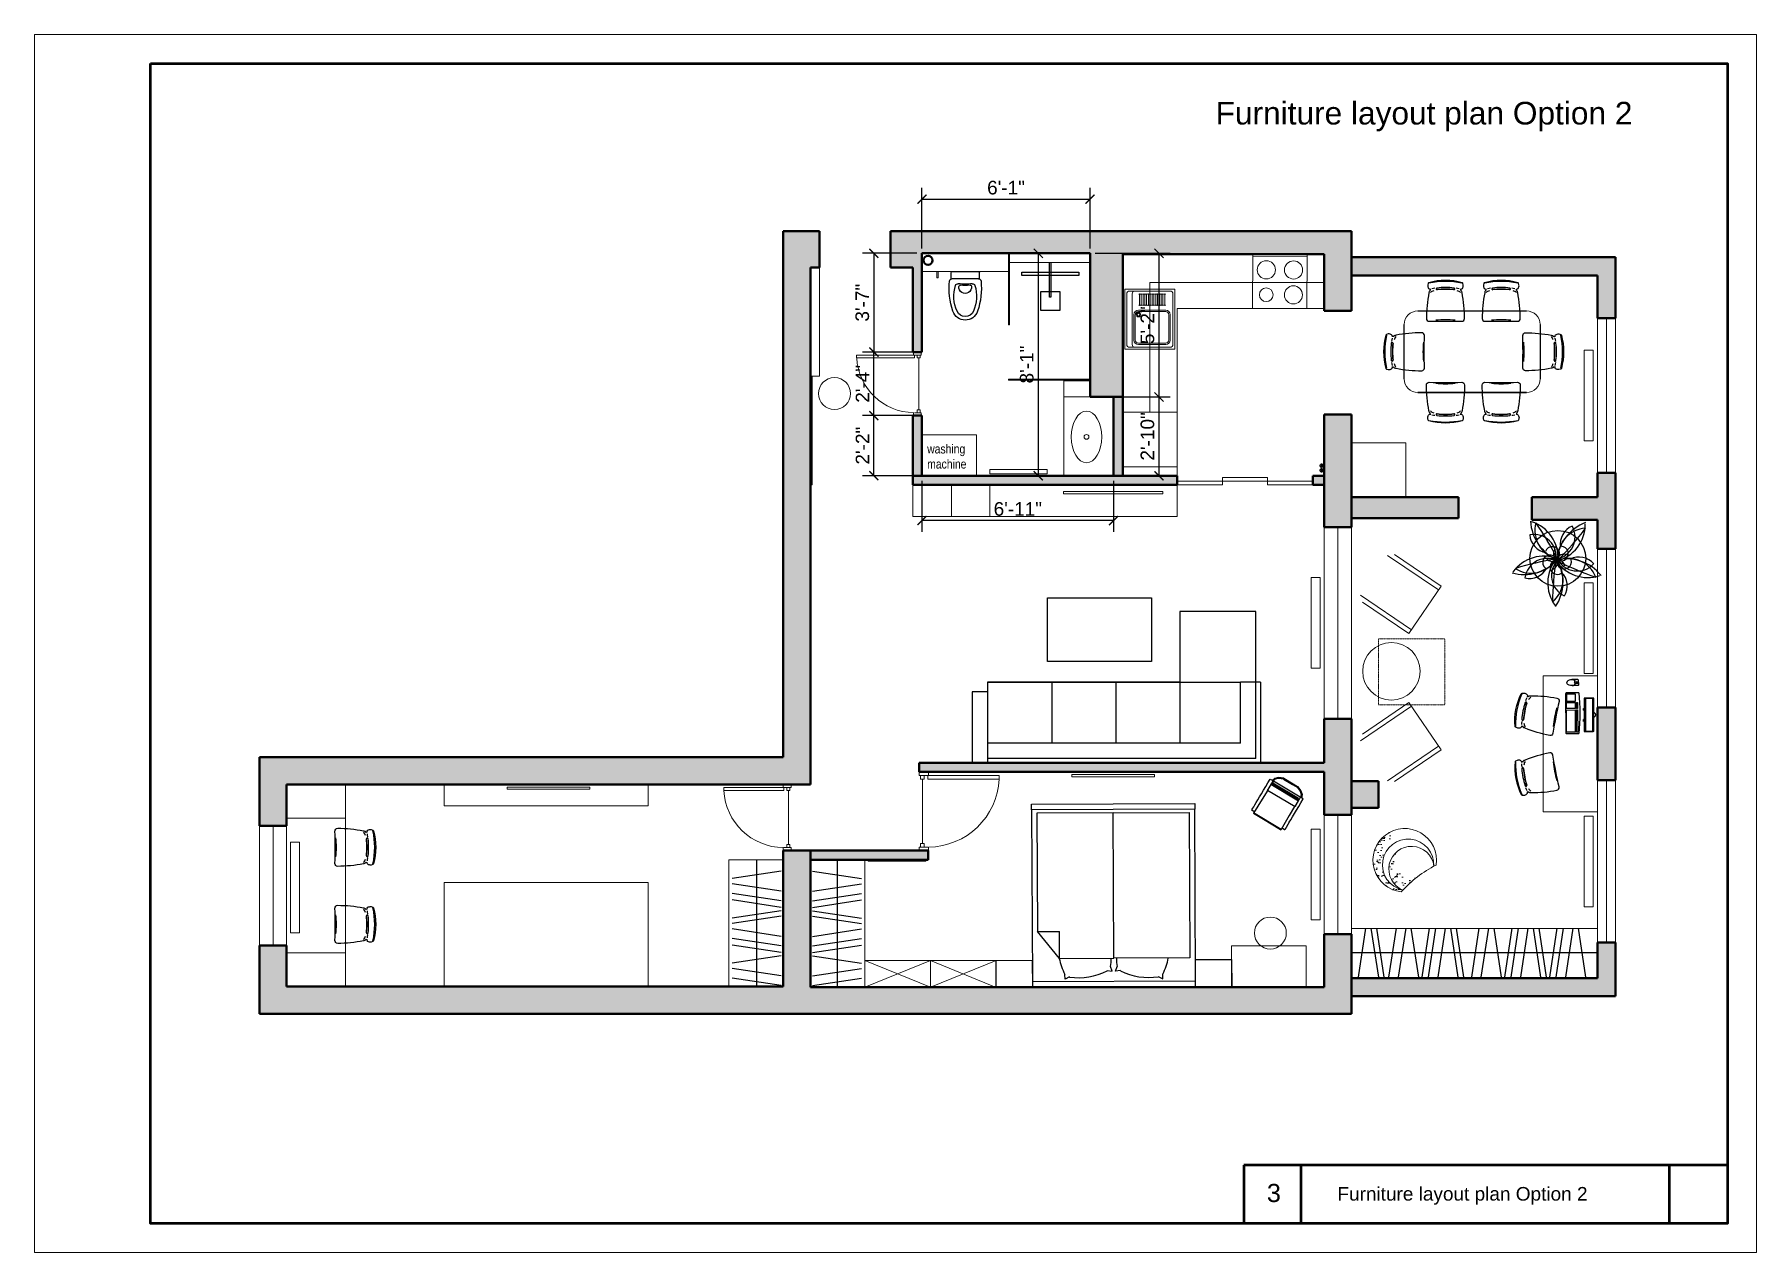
# Model space of a CAD drawing. Header units: millimetres. Extents: x -113694 to 67403, y -186630 to 63734.
# Drawn here: x -69216 to -50210, y -186523 to -173084 of the extents above; entities that cross this region are included whole.
import ezdxf

# ---------------------------------------------------------------- set-up
doc = ezdxf.new("R2010")
doc.units = ezdxf.units.MM
doc.header["$PDMODE"] = 3
doc.linetypes.add('ACAD_ISO03W100', pattern=[30, 12, -18])
doc.linetypes.add('DASHED2', pattern=[0.375, 0.25, -0.125])
for name, color, linetype, lineweight in [('0.5', 7, 'Continuous', 50), ('01 прерыпистая', 150, 'ACAD_ISO03W100', 20), ('07 размеры 0.2', 163, 'Continuous', 20), ('DVERI', 11, 'Continuous', 13), ('LEST', 32, 'Continuous', 15), ('MEBLEA', 5, 'Continuous', 18), ('Nadpisi', 240, 'Continuous', 9), ('STEN', 7, 'Continuous', 40), ('текст', 7, 'Continuous', 18)]:
    doc.layers.add(name, color=color, linetype=linetype, lineweight=lineweight)
for name, color, linetype in [('B-FURNITURE', 22, 'Continuous'), ('mebel', 5, 'Continuous'), ('RAZMER', 7, 'Continuous')]:
    doc.layers.add(name, color=color, linetype=linetype)
doc.layers.add('mobilier st', color=7, linetype='Continuous', lineweight=25, true_color=0xb5f6ac)
doc.styles.get("Standard").update_dxf_attribs({"font": 'arial.ttf'})
doc.dimstyles.new('Copy(2) of ISO-25', dxfattribs={"dimtxt": 150, "dimasz": 100, "dimexe": 125, "dimexo": 55, "dimgap": 50, "dimtad": 1, "dimdec": 0, "dimlfac": 0.03937, "dimlunit": 4, "dimtxsty": 'Standard', "dimblk": 'ARCHTICK', "dimcen": 200, "dimadec": 0, "dimazin": 0, "dimtfac": 1, "dimtdec": 0, "dimtmove": 1, "dimatfit": 3, "dimfxl": 1, "dimarcsym": 0})
picture_1 = doc.add_image_def('image1.jpg', size_in_pixel=(3000, 3000))

msp = doc.modelspace()

# ---------------------------------------------------------------- texts
for height, p in [(250, (-56180.3, -174077.8)), (150, (-54835.7, -185949.9))]:
    msp.add_text('Furniture layout plan Option 2', height=height).set_placement(p)
at = {"layer": 'mebel', "linetype": 'Continuous', "lineweight": 13, "insert": (-59363.2, -177606.9), "char_height": 100, "attachment_point": 1}
msp.add_mtext_dynamic_manual_height_columns('{\\fArial Narrow|b0|i0|c0|p34;washing\\Pmachine}', width=2930.267, gutter_width=12.5, heights=[0], dxfattribs=at)
at = {"layer": 'текст', "insert": (-55614.5, -185765.7), "char_height": 200, "attachment_point": 1}
msp.add_mtext_dynamic_manual_height_columns('3', width=580.946, gutter_width=12.5, heights=[0], dxfattribs=at)

# ---------------------------------------------------------------- blocks, each defined once
blk = doc.blocks.new('К')
at = {"layer": 'mebel'}
for p, q in [((2793, -708), (3093, -708)), ((2793, -1108), (2793, -708)), ((2793, -708), (3093, -708)), ((3093, -708), (3093, -1108)), ((3033, -1108), (1133, -1108)), ((1133, -1108), (1133, -2908)), ((3093, -1108), (2793, -1108)), ((3093, -1108), (2793, -1108)), ((3005, -1469), (2951, -1468)), ((2980, -1518), (3005, -1469)), ((2918, -1989), (2867, -1972)), ((2918, -2027), (2867, -2044)), ((2911, -1934), (2918, -1989)), ((2911, -2082), (2918, -2027)), ((2775, -2606), (2478, -2849)), ((2478, -2849), (2478, -2606)), ((2775, -2606), (2478, -2606)), ((3005, -2547), (2951, -2548)), ((2980, -2497), (3005, -2547)), ((1133, -2908), (3033, -2908)), ((2793, -2908), (3093, -2908)), ((2793, -3308), (2793, -2908)), ((2793, -2908), (3093, -2908)), ((3093, -2908), (3093, -3308)), ((3093, -3308), (2793, -3308))]:
    blk.add_line(p, q, dxfattribs=at)
for points in [[(1133, -2908), (1073, -2908), (1073, -1108), (1133, -1108)], [(3033, -2908), (3093, -2908), (3093, -1108), (3033, -1108)]]:
    blk.add_lwpolyline(points, close=True, dxfattribs=at)
for points in [[(2775, -1168), (2775, -2008), (1170, -2008), (1170, -1168), (2775, -1168)], [(2775, -2606), (2775, -2008), (1170, -2008), (1170, -2849), (2478, -2849)]]:
    blk.add_lwpolyline(points, dxfattribs=at)
for centre, start, end in [((2641, -2074), 62.8708, 78.6112), ((2308, -1624), 332.8708, 8.9344), ((2770, -1298), 270.4421, 278.2141), ((2770, -2718), 81.7859, 89.5579), ((2308, -2392), 351.0656, 27.1292), ((2641, -1942), 281.3888, 297.1292)]:
    blk.add_arc(centre, 681, start, end, dxfattribs=at)
blk = doc.blocks.new('*U298')
at = {"color": 132, "lineweight": 13}
for p, q in [((40, 53), (0, 53)), ((0, 53), (0, -53)), ((40, -44), (40, 53)), ((81, 17), (807, 17)), ((807, 37), (807, -3)), ((847, 37), (807, 37)), ((847, -3), (847, 37)), ((888, 53), (888, -53)), ((0, -53), (40, -53)), ((807, -3), (847, -3)), ((888, -53), (847, -53)), ((807, -851), (847, -851))]:
    blk.add_line(p, q, dxfattribs=at)
at = {"color": 132, "lineweight": 13, "extrusion": (0, 0, -1)}
for p, q in [((40, -3), (40, 37)), ((40, 37), (81, 37)), ((81, 37), (81, -3)), ((847, -53), (847, 53)), ((847, 53), (888, 53)), ((81, -3), (40, -3)), ((807, -44), (807, -851)), ((847, -44), (807, -44)), ((847, -851), (847, -44))]:
    blk.add_line(p, q, dxfattribs=at)
at = {"color": 132, "lineweight": 13}
blk.add_arc((849, -43), 809, 180.7498, 267.0036, dxfattribs=at)
blk = doc.blocks.new('m_62')
for p, q in [((-26.133573, -1.707077), (-25.478005, 1.160455)), ((-25.632298, -1.821136), (-25.007057, 0.954247)), ((-25.478005, 1.160455), (-23.761814, 3.658938)), ((-25.007057, 0.954247), (-23.394215, 3.299642)), ((-20.299363, 4.335547), (-24.12368, -12.513614)), ((-23.761814, 3.658938), (-21.992796, 4.925037)), ((-23.394215, 3.299642), (-21.807545, 4.445815)), ((-19.303566, 3.727436), (-22.972339, -12.436414)), ((-22.53794, -12.780619), (-18.763256, 3.849864)), ((-22.488576, -12.790489), (-18.709033, 3.861404)), ((-18.332082, 4.170895), (-22.277712, -13.212705)), ((-18.446558, 3.80168), (-22.226101, -12.850213)), ((-22.015237, -13.272428), (-18.069631, 4.111195)), ((-21.992796, 4.925037), (-20.127004, 5.137825)), ((-21.807545, 4.445815), (-20.244825, 4.618788)), ((-20.276588, 4.478812), (-20.308619, 4.337645)), ((-20.308619, 4.337645), (-20.286768, 4.332662)), ((-19.903665, 6.121826), (-20.276588, 4.478812)), ((-20.106518, 4.463124), (-18.4511, 4.086495)), ((-19.871604, 6.262994), (-19.903665, 6.121826)), ((-17.497611, 5.722857), (-19.871604, 6.262994)), ((-18.763256, 3.849864), (-19.303566, 3.727436)), ((-18.763256, 3.849864), (-18.714183, 3.838706)), ((-18.709033, 3.861404), (-18.446558, 3.80168)), ((-18.446558, 3.80168), (-18.417382, 3.795052)), ((-18.378001, -14.099979), (-14.432376, 3.283644)), ((-18.069631, 4.111195), (-18.332082, 4.170895)), ((-14.432376, 3.283644), (-18.069631, 4.111195)), ((-15.167945, 5.192828), (-17.497611, 5.722857)), ((-12.908619, 4.678774), (-15.167945, 5.192828)), ((-14.860838, 3.381109), (-14.804202, 3.368235)), ((-14.493459, 3.014588), (-8.815014, 1.722646)), ((-10.745632, 4.186654), (-12.908619, 4.678774)), ((-8.720141, 3.725815), (-10.745632, 4.186654)), ((-8.815014, 1.722646), (0, 0)), ((-6.869214, 3.304696), (-8.720141, 3.725815)), ((-5.212718, 2.927804), (-6.869214, 3.304696)), ((-5.212718, 2.927804), (-0.590282, 1.876116)), ((0, 0), (-3.94563, -17.383623)), ((-0.478708, 1.702285), (-0.822609, 0.187159)), ((-0.590282, 1.876116), (-0.478708, 1.702285)), ((0.022948, -0.005221), (0, 0)), ((-27.44075, -7.490015), (-26.133573, -1.707077)), ((-27.44075, -7.490015), (-26.906567, -10.384226)), ((-26.926857, -7.500863), (-26.427173, -10.199451)), ((-26.924434, -7.513949), (-25.632298, -1.821136)), ((-3.922683, -17.388844), (0.022948, -0.005221)), ((-0.059813, -0.38166), (-3.839355, -17.033577)), ((-3.816384, -17.038798), (-0.036841, -0.386882)), ((-0.036841, -0.386882), (-0.062352, -0.381064)), ((-0.062352, -0.381064), (-0.059813, -0.38166)), ((-0.059813, -0.38166), (-0.036841, -0.386882)), ((-26.906567, -10.384226), (-25.77998, -12.193441)), ((-26.427173, -10.199451), (-25.421047, -11.826253)), ((-25.77998, -12.193441), (-24.261331, -13.088727)), ((-25.421047, -11.826253), (-24.144363, -12.573433)), ((-24.571365, -14.454651), (-24.134349, -12.529325)), ((-22.197365, -14.994788), (-24.571365, -14.454651)), ((-24.134349, -12.529325), (-22.221386, -12.964559)), ((-24.12368, -12.513614), (-22.31909, -12.924194)), ((-22.31909, -12.924194), (-23.991429, -12.543702)), ((-23.991429, -12.543702), (-23.298096, -12.70144)), ((-22.972339, -12.436414), (-22.53794, -12.780619)), ((-22.53794, -12.780619), (-22.197365, -12.858128)), ((-22.488576, -12.790489), (-22.226101, -12.850213)), ((-22.197365, -12.856865), (-22.488576, -12.790489)), ((-22.277712, -13.212705), (-18.378001, -14.099979)), ((-22.226101, -12.850213), (-22.197365, -12.856865)), ((-19.8677, -15.524816), (-22.197365, -14.994788)), ((-17.60835, -16.038871), (-19.8677, -15.524816)), ((-18.378001, -14.099979), (-18.788427, -14.006591)), ((-18.321681, -13.851809), (-12.642336, -15.143967)), ((-15.445387, -16.530991), (-17.60835, -16.038871)), ((-13.419896, -16.99183), (-15.445387, -16.530991)), ((-11.568945, -17.412949), (-13.419896, -16.99183)), ((-12.642336, -15.143967), (-3.922683, -17.388844)), ((-9.912449, -17.789841), (-11.568945, -17.412949)), ((-8.470291, -18.117976), (-9.912449, -17.789841)), ((-7.270682, -18.390894), (-8.470291, -18.117976)), ((-6.334716, -18.603849), (-7.270682, -18.390894)), ((-5.671483, -18.754721), (-6.334716, -18.603849)), ((-5.290013, -18.841529), (-5.671483, -18.754721)), ((-5.114382, -18.733025), (-5.290013, -18.841529)), ((-4.765749, -17.197013), (-5.114382, -18.733025)), ((-3.841918, -17.032981), (-3.816384, -17.038798))]:
    blk.add_line(p, q)
blk = doc.blocks.new('*U300')
at = {"color": 132, "lineweight": 13}
for p, q in [((34, 45), (0, 45)), ((0, 45), (0, -45)), ((34, -37), (34, 45)), ((68, 14), (679, 14)), ((679, 31), (679, -3)), ((713, 31), (679, 31)), ((713, -3), (713, 31)), ((747, 45), (747, -45)), ((0, -45), (34, -45)), ((679, -3), (713, -3)), ((747, -45), (713, -45)), ((679, -715), (713, -715))]:
    blk.add_line(p, q, dxfattribs=at)
at = {"color": 132, "lineweight": 13, "extrusion": (0, 0, -1)}
for p, q in [((34, -3), (34, 31)), ((34, 31), (68, 31)), ((68, 31), (68, -3)), ((713, -45), (713, 45)), ((713, 45), (747, 45)), ((68, -3), (34, -3)), ((679, -37), (679, -715)), ((713, -37), (679, -37)), ((713, -715), (713, -37))]:
    blk.add_line(p, q, dxfattribs=at)
at = {"color": 132, "lineweight": 13}
blk.add_arc((714, -36), 680, 180.7498, 267.0036, dxfattribs=at)
blk = doc.blocks.new('WC_PLAN')
for p, q in [((0, 145), (0, -145)), ((83, 156), (12, 156)), ((83, -156), (12, -156))]:
    blk.add_line(p, q)
for centre, radius, start, end in [((12, 145), 11.7, 90, 180), ((108, 147), 26.7, 95.7276, 181.453), ((-5668, 0), 5751, 358.547, 1.453), ((185, -620), 798, 71.4274, 95.7276), ((162, 81), 26.7, 107.6899, 188.4576), ((-380, 0), 521, 351.5424, 8.4576), ((168, 55), 15.6, 94.2036, 187.252), ((-261, 0), 417, 352.748, 7.252), ((276, -277), 402, 66.062, 107.6899), ((172, 0), 70.4, 265.7964, 94.2036), ((394, 0), 143, 288.5726, 71.4274), ((399, 0), 99, 293.938, 66.062), ((12, -145), 11.7, 180, 270), ((108, -147), 26.7, 178.547, 264.2724), ((185, 620), 798, 264.2724, 288.5726), ((162, -81), 26.7, 171.5424, 252.3101), ((168, -55), 15.6, 172.748, 265.7964), ((276, 277), 402, 252.3101, 293.938)]:
    blk.add_arc(centre, radius, start, end)
blk = doc.blocks.new('COOKER')
at = {"linetype": 'Continuous'}
h = blk.add_hatch(dxfattribs=at)
h.set_pattern_fill('EMPTY_FILL', color=0, scale=1000000000.0, style=0)
h.set_pattern_definition([(0, (1000000000, 1000000000), (0, 1000000000), [0.01, -1000000000])])
h.paths.add_polyline_path([(-300, 0), (-300, -600), (300, -600), (300, 0)], flags=0)
at = {"layer": 'MEBLEA', "color": 0, "linetype": 'ByBlock'}
for p, q in [((-300, 0), (300, 0)), ((-300, -600), (-300, 0)), ((300, 0), (300, -600)), ((-300, -25), (300, -25)), ((300, -600), (-300, -600))]:
    blk.add_line(p, q, dxfattribs=at)
for centre, radius in [((-150, -175), 100), ((150, -175), 100), ((-150, -450), 75), ((150, -450), 100)]:
    blk.add_circle(centre, radius, dxfattribs=at)
blk = doc.blocks.new('*U301')
at = {"color": 132, "lineweight": 13}
for p, q in [((33, 43), (0, 43)), ((0, 43), (0, -43)), ((33, -35), (33, 43)), ((65, 14), (651, 14)), ((651, 30), (651, -3)), ((683, 30), (651, 30)), ((683, -3), (683, 30)), ((716, 43), (716, -43)), ((0, -43), (33, -43)), ((651, -3), (683, -3)), ((716, -43), (683, -43)), ((651, -686), (683, -686))]:
    blk.add_line(p, q, dxfattribs=at)
at = {"color": 132, "lineweight": 13, "extrusion": (0, 0, -1)}
for p, q in [((33, -3), (33, 30)), ((33, 30), (65, 30)), ((65, 30), (65, -3)), ((683, -43), (683, 43)), ((683, 43), (716, 43)), ((65, -3), (33, -3)), ((651, -35), (651, -686)), ((683, -35), (651, -35)), ((683, -686), (683, -35))]:
    blk.add_line(p, q, dxfattribs=at)
at = {"color": 132, "lineweight": 13}
blk.add_arc((685, -34), 652, 180.7498, 267.0036, dxfattribs=at)
blk = doc.blocks.new('_ArchTick')
at = {"color": 0, "linetype": 'ByBlock', "const_width": 0.15}
blk.add_lwpolyline([(-0.5, -0.5), (0.5, 0.5)], dxfattribs=at)
blk = doc.blocks.new('*D319')
at = {"layer": 'Defpoints', "color": 0, "ltscale": 3, "transparency": 16777216}
for p in [(-57566, -174902), (-59421, -175499), (-57566, -175499)]:
    blk.add_point(p, dxfattribs=at)
at = {"layer": 'RAZMER', "color": 0, "lineweight": -2, "ltscale": 3, "transparency": 16777216}
for p, q in [((-59421, -175444), (-59421, -174777)), ((-57566, -175444), (-57566, -174777)), ((-59421, -174902), (-57566, -174902))]:
    blk.add_line(p, q, dxfattribs=at)
at = {"layer": 'RAZMER', "color": 0, "lineweight": -2, "ltscale": 3, "transparency": 16777216, "xscale": 100, "yscale": 100, "zscale": 100, "rotation": 180}
blk.add_blockref('_ArchTick', (-59421, -174902), dxfattribs=at)
at = {"layer": 'RAZMER', "color": 0, "lineweight": -2, "ltscale": 3, "transparency": 16777216, "xscale": 100, "yscale": 100, "zscale": 100}
blk.add_blockref('_ArchTick', (-57566, -174902), dxfattribs=at)
at = {"layer": 'RAZMER', "color": 0, "ltscale": 3, "transparency": 16777216, "insert": (-58493, -174775), "char_height": 150, "attachment_point": 5}
blk.add_mtext('6\'-1"', dxfattribs=at)
blk = doc.blocks.new('*D320')
at = {"layer": 'Defpoints', "color": 0, "ltscale": 3, "transparency": 16777216}
for p in [(-57566, -175499), (-57566, -177084), (-56805, -177084)]:
    blk.add_point(p, dxfattribs=at)
at = {"layer": 'RAZMER', "color": 0, "lineweight": -2, "ltscale": 3, "transparency": 16777216}
for p, q in [((-57511, -175499), (-56680, -175499)), ((-56805, -175499), (-56805, -177084)), ((-57511, -177084), (-56680, -177084))]:
    blk.add_line(p, q, dxfattribs=at)
at = {"layer": 'RAZMER', "color": 0, "lineweight": -2, "ltscale": 3, "transparency": 16777216, "xscale": 100, "yscale": 100, "zscale": 100}
for p, rotation in [((-56805, -175499), 90), ((-56805, -177084), 270)]:
    blk.add_blockref('_ArchTick', p, dxfattribs=dict(at, rotation=rotation))
at = {"layer": 'RAZMER', "color": 0, "ltscale": 3, "transparency": 16777216, "insert": (-56932, -176292), "char_height": 150, "attachment_point": 5, "rotation": 90}
blk.add_mtext('5\'-2"', dxfattribs=at)
blk = doc.blocks.new('*D321')
at = {"layer": 'Defpoints', "color": 0, "ltscale": 3, "transparency": 16777216}
for p in [(-57306, -177084), (-57306, -177953), (-56805, -177953)]:
    blk.add_point(p, dxfattribs=at)
at = {"layer": 'RAZMER', "color": 0, "lineweight": -2, "ltscale": 3, "transparency": 16777216}
for p, q in [((-57251, -177084), (-56680, -177084)), ((-56805, -177084), (-56805, -177953)), ((-57251, -177953), (-56680, -177953))]:
    blk.add_line(p, q, dxfattribs=at)
at = {"layer": 'RAZMER', "color": 0, "lineweight": -2, "ltscale": 3, "transparency": 16777216, "xscale": 100, "yscale": 100, "zscale": 100}
for p, rotation in [((-56805, -177084), 90), ((-56805, -177953), 270)]:
    blk.add_blockref('_ArchTick', p, dxfattribs=dict(at, rotation=rotation))
at = {"layer": 'RAZMER', "color": 0, "ltscale": 3, "transparency": 16777216, "insert": (-56932, -177519), "char_height": 150, "attachment_point": 5, "rotation": 90}
blk.add_mtext('2\'-10"', dxfattribs=at)
blk = doc.blocks.new('*D322')
at = {"layer": 'Defpoints', "color": 0, "ltscale": 3, "transparency": 16777216}
for p in [(-59421, -177953), (-57306, -177953), (-59421, -178447)]:
    blk.add_point(p, dxfattribs=at)
at = {"layer": 'RAZMER', "color": 0, "lineweight": -2, "ltscale": 3, "transparency": 16777216}
for p, q in [((-59421, -178008), (-59421, -178572)), ((-57306, -178008), (-57306, -178572)), ((-57306, -178447), (-59421, -178447))]:
    blk.add_line(p, q, dxfattribs=at)
at = {"layer": 'RAZMER', "color": 0, "lineweight": -2, "ltscale": 3, "transparency": 16777216, "xscale": 100, "yscale": 100, "zscale": 100, "rotation": 180}
blk.add_blockref('_ArchTick', (-59421, -178447), dxfattribs=at)
at = {"layer": 'RAZMER', "color": 0, "lineweight": -2, "ltscale": 3, "transparency": 16777216, "xscale": 100, "yscale": 100, "zscale": 100}
blk.add_blockref('_ArchTick', (-57306, -178447), dxfattribs=at)
at = {"layer": 'RAZMER', "color": 0, "ltscale": 3, "transparency": 16777216, "insert": (-58363, -178320), "char_height": 150, "attachment_point": 5}
blk.add_mtext('6\'-11"', dxfattribs=at)
blk = doc.blocks.new('*D323')
at = {"layer": 'Defpoints', "color": 0, "ltscale": 3, "transparency": 16777216}
for p in [(-59952, -177289), (-59421, -177289), (-59421, -177953)]:
    blk.add_point(p, dxfattribs=at)
at = {"layer": 'RAZMER', "color": 0, "lineweight": -2, "ltscale": 3, "transparency": 16777216}
for p, q in [((-59476, -177289), (-60077, -177289)), ((-59952, -177953), (-59952, -177289)), ((-59476, -177953), (-60077, -177953))]:
    blk.add_line(p, q, dxfattribs=at)
at = {"layer": 'RAZMER', "color": 0, "lineweight": -2, "ltscale": 3, "transparency": 16777216, "xscale": 100, "yscale": 100, "zscale": 100}
for p, rotation in [((-59952, -177289), 90), ((-59952, -177953), 270)]:
    blk.add_blockref('_ArchTick', p, dxfattribs=dict(at, rotation=rotation))
at = {"layer": 'RAZMER', "color": 0, "ltscale": 3, "transparency": 16777216, "insert": (-60077, -177621), "char_height": 150, "attachment_point": 5, "rotation": 90}
blk.add_mtext('2\'-2"', dxfattribs=at)
blk = doc.blocks.new('*D324')
at = {"layer": 'Defpoints', "color": 0, "ltscale": 3, "transparency": 16777216}
for p in [(-59952, -176589), (-59521, -176589), (-59521, -177289)]:
    blk.add_point(p, dxfattribs=at)
at = {"layer": 'RAZMER', "color": 0, "lineweight": -2, "ltscale": 3, "transparency": 16777216}
for p, q in [((-59576, -176589), (-60077, -176589)), ((-59952, -177289), (-59952, -176589)), ((-59576, -177289), (-60077, -177289))]:
    blk.add_line(p, q, dxfattribs=at)
at = {"layer": 'RAZMER', "color": 0, "lineweight": -2, "ltscale": 3, "transparency": 16777216, "xscale": 100, "yscale": 100, "zscale": 100}
for p, rotation in [((-59952, -176589), 90), ((-59952, -177289), 270)]:
    blk.add_blockref('_ArchTick', p, dxfattribs=dict(at, rotation=rotation))
at = {"layer": 'RAZMER', "color": 0, "ltscale": 3, "transparency": 16777216, "insert": (-60077, -176939), "char_height": 150, "attachment_point": 5, "rotation": 90}
blk.add_mtext('2\'-4"', dxfattribs=at)
blk = doc.blocks.new('*D325')
at = {"layer": 'Defpoints', "color": 0, "ltscale": 3, "transparency": 16777216}
for p in [(-59421, -175499), (-59952, -176589), (-59421, -176589)]:
    blk.add_point(p, dxfattribs=at)
at = {"layer": 'RAZMER', "color": 0, "lineweight": -2, "ltscale": 3, "transparency": 16777216}
for p, q in [((-59476, -175499), (-60077, -175499)), ((-59952, -175499), (-59952, -176589)), ((-59476, -176589), (-60077, -176589))]:
    blk.add_line(p, q, dxfattribs=at)
at = {"layer": 'RAZMER', "color": 0, "lineweight": -2, "ltscale": 3, "transparency": 16777216, "xscale": 100, "yscale": 100, "zscale": 100}
for p, rotation in [((-59952, -175499), 90), ((-59952, -176589), 270)]:
    blk.add_blockref('_ArchTick', p, dxfattribs=dict(at, rotation=rotation))
at = {"layer": 'RAZMER', "color": 0, "ltscale": 3, "transparency": 16777216, "insert": (-60079, -176044), "char_height": 150, "attachment_point": 5, "rotation": 90}
blk.add_mtext('3\'-7"', dxfattribs=at)
blk = doc.blocks.new('*D326')
at = {"layer": 'Defpoints', "color": 0, "ltscale": 3, "transparency": 16777216}
for p in [(-57566, -175499), (-58137, -177953), (-57566, -177953)]:
    blk.add_point(p, dxfattribs=at)
at = {"layer": 'RAZMER', "color": 0, "lineweight": -2, "ltscale": 3, "transparency": 16777216}
for p, q in [((-57621, -175499), (-58262, -175499)), ((-58137, -175499), (-58137, -177953)), ((-57621, -177953), (-58262, -177953))]:
    blk.add_line(p, q, dxfattribs=at)
at = {"layer": 'RAZMER', "color": 0, "lineweight": -2, "ltscale": 3, "transparency": 16777216, "xscale": 100, "yscale": 100, "zscale": 100}
for p, rotation in [((-58137, -175499), 90), ((-58137, -177953), 270)]:
    blk.add_blockref('_ArchTick', p, dxfattribs=dict(at, rotation=rotation))
at = {"layer": 'RAZMER', "color": 0, "ltscale": 3, "transparency": 16777216, "insert": (-58264, -176726), "char_height": 150, "attachment_point": 5, "rotation": 90}
blk.add_mtext('8\'-1"', dxfattribs=at)
blk = doc.blocks.new('Stul3')
at = {"layer": 'Nadpisi', "ltscale": 0.02}
h = blk.add_hatch(dxfattribs=at)
h.set_pattern_fill('AR-SAND', color=256, scale=2, style=0)
h.set_pattern_definition([(37.5, (-176830.11, -74253.66), (-3.200063, 97.882647), [0, -77.216, 0, -86.36, 0, -82.55]), (7.5, (-176830.11, -74253.66), (89.90466, 143.36502), [0, -41.656, 0, -69.596, 0, -26.67]), (327.5, (-176892.59, -74253.66), (158.198474, 0.287437), [0, -25.4, 0, -91.44, 0, -119.38]), (317.5, (-176892.59, -74253.66), (152.71129, 44.58586), [0, -12.7, 0, -59.944, 0, -68.58])])
h.paths.add_polyline_path([(-72, 485), (-21, 515), (36, 515), (81, 547), (231, 495, 0.978128), (-243, -22, -0.005019), (-216, -17, -0.479569), (-135, 418), (-149, 445), (-78, 455)])
h.paths.add_polyline_path([(-106, 244), (-106, 300), (-39, 300), (-1, 359, 0.578968), (-216, -17, -0.039914), (0, 0), (-168, 40), (-118, 95), (-128, 154), (-175, 197)], flags=17)
for centre, radius, start, end in [((0, 231), 350, 313.7856, 226.2144), ((-1, 168), 284, 319.2949, 220.7491), ((0, 109), 250, 329.8611, 210.417), ((0, -1357), 1357, 79.7069, 100.2931)]:
    blk.add_arc(centre, radius, start, end, dxfattribs=at)
blk = doc.blocks.new('Comp 01')
at = {"layer": 'B-FURNITURE'}
for points in [[(49360, 83983), (49730, 83983)], [(49360, 83983), (49360, 83974)], [(49725, 83970), (49725, 83889), (49365, 83889), (49365, 83970)], [(49473, 83867), (49493, 83867)], [(49597, 83867), (49616, 83867)], [(49730, 83983), (49730, 83974)]]:
    blk.add_lwpolyline(points, dxfattribs=at)
for points in [[(49360, 83974), (49730, 83974), (49730, 83874), (49360, 83874)], [(49364, 83970), (49726, 83970), (49726, 83887), (49364, 83887)]]:
    blk.add_lwpolyline(points, close=True, dxfattribs=at)
at = {"layer": 'B-FURNITURE', "ltscale": 600}
for points in [[(49789, 83815), (49789, 83681, -0.414214), (49779, 83671), (49349, 83671, -0.414214), (49339, 83681), (49339, 83815)], [(49901, 83815), (49873, 83812, 0.305342), (49868, 83807), (49866, 83758, 0.129908), (49881, 83695, 0.287576), (49901, 83684, 0.554561)], [(49901, 83815), (49929, 83812, -0.305342), (49934, 83807), (49936, 83758, -0.129908), (49921, 83695, -0.287576), (49901, 83684, -0.554561)]]:
    blk.add_lwpolyline(points, format="xyb", dxfattribs=at)
at = {"layer": 'B-FURNITURE', "color": 253, "ltscale": 600}
for points in [[(49599, 83789), (49599, 83803), (49354, 83803), (49354, 83789)], [(49354, 83789), (49599, 83789)], [(49354, 83780), (49354, 83681), (49599, 83681)], [(49354, 83780), (49599, 83780)], [(49599, 83681), (49599, 83780)], [(49681, 83789), (49681, 83803), (49615, 83803), (49615, 83789)], [(49615, 83789), (49681, 83789)], [(49615, 83780), (49681, 83780)], [(49615, 83780), (49615, 83681), (49681, 83681)], [(49681, 83681), (49681, 83780)], [(49775, 83681), (49697, 83681), (49697, 83780)], [(49697, 83780), (49775, 83780)], [(49775, 83780), (49775, 83681)]]:
    blk.add_lwpolyline(points, dxfattribs=at)
for points in [[(49868, 83807, -0.060586), (49869, 83726, 1.11092)], [(49896, 83772, 0.218143), (49871, 83765, -2.120989)], [(49906, 83772, -0.218143), (49931, 83765, 2.120989)], [(49934, 83807, 0.060586), (49933, 83726, -1.11092)]]:
    blk.add_lwpolyline(points, format="xyb", dxfattribs=at)
at = {"layer": 'B-FURNITURE', "ltscale": 600}
blk.add_arc((49564, 81541), 2286, 84.3504, 95.6496, dxfattribs=at)
at = {"layer": 'B-FURNITURE'}
for start_param, end_param in [(7.484941, 7.521351), (5.879736, 6.686635), (5.045019, 5.08143)]:
    blk.add_ellipse((49545, 83803), major_axis=(0, 196), ratio=0.385319, start_param=start_param, end_param=end_param, dxfattribs=at)
at = {"layer": 'B-FURNITURE', "color": 253, "ltscale": 600}
for centre, major_axis, ratio in [((49901, 83791), (0, 23.7), 0.333544), ((49901, 83794), (0, 10.5), 0.431937)]:
    blk.add_ellipse(centre, major_axis=major_axis, ratio=ratio, dxfattribs=at)
at = {"layer": 'B-FURNITURE'}
for points in [[(49494, 83874), (49493, 83871), (49493, 83869), (49493, 83867)], [(49597, 83867), (49597, 83869), (49596, 83871), (49596, 83874)]]:
    blk.add_open_spline(points, degree=3, dxfattribs=at)
blk = doc.blocks.new('z_11')
blk.add_circle((24, 531), 308)
for centre, radius, start, end in [((-239, 548), 247, 350.9033, 100.7567), ((-76, 804), 210, 183.578, 261.5175), ((215, 965), 492, 182.7195, 246.0124), ((-391, 536), 419, 356.3011, 72.4309), ((93, 840), 322, 165.1022, 256.7123), ((-2926, -967), 3302, 26.9033, 34.9112), ((-33, 768), 247, 278.9033, 28.7567), ((-92, 908), 419, 284.3011, 0.4309), ((504, 465), 492, 110.7195, 174.0124), ((347, 542), 322, 93.1022, 184.7123), ((-2304, 2854), 3302, 314.9033, 322.9112), ((261, 691), 210, 111.578, 189.5175), ((-37, 579), 81.4, 222.0821, 159.8201), ((58, 584), 81.4, 150.0821, 87.8201), ((93, 495), 81.4, 78.0821, 15.8201), ((-351, 845), 492, 254.7195, 318.0124), ((-130, 136), 419, 68.3011, 144.4309), ((-270, 690), 322, 237.1022, 328.7123), ((516, -2739), 3302, 98.9033, 106.9112), ((-94, 284), 247, 62.9033, 172.7567), ((-288, 519), 210, 255.578, 333.5175), ((-61, 486), 81.4, 294.0821, 231.8201), ((331, 261), 419, 140.3011, 216.4309), ((20, 435), 81.4, 6.0821, 303.8201), ((201, 340), 247, 134.9033, 244.7567), ((-239, 299), 322, 309.1022, 40.7123), ((3265, -13), 3302, 170.9033, 178.9112), ((1, 508), 15.4, 30.0124, 106.8372), ((-411, 270), 492, 326.7195, 30.0124), ((355, 738), 419, 212.3011, 288.4309), ((18, 501), 15.4, 102.0124, 178.8372), ((3, 526), 15.4, 318.0124, 34.8372), ((117, 35), 492, 38.7195, 102.0124), ((21, 530), 15.4, 246.0124, 322.8372), ((30, 514), 15.4, 174.0124, 250.8372), ((142, 208), 322, 21.1022, 112.7123), ((1522, 3444), 3302, 242.9033, 250.9112), ((239, 639), 247, 206.9033, 316.7567), ((258, 336), 210, 39.578, 117.5175), ((-81, 229), 210, 327.578, 45.5175)]:
    blk.add_arc(centre, radius, start, end)

# ---------------------------------------------------------------- dimensions: what is measured, and where the dimension line sits
at = {"layer": 'RAZMER', "ltscale": 3}
for base, p1, p2, picture, middle in [((-57565.7, -174901.9), (-59420.7, -175499), (-57565.7, -175499), '*D319', (-58493.2, -174775.3)), ((-59420.7, -178446.6), (-57305.7, -177953), (-59420.7, -177953), '*D322', (-58363.2, -178320))]:
    dim = msp.add_linear_dim(base=base, p1=p1, p2=p2, dimstyle='Copy(2) of ISO-25', dxfattribs=at)
    dim.commit()
    dim.dimension.update_dxf_attribs({"geometry": picture, "text_midpoint": middle})
for base, p1, p2, picture, middle in [((-59952, -176589.4), (-59420.7, -175499), (-59420.7, -176589.4), '*D325', (-60078.6, -176044.2)), ((-58137.3, -177953), (-57565.7, -175499), (-57565.7, -177953), '*D326', (-58263.9, -176726)), ((-56805, -177084), (-57565.7, -175499), (-57565.7, -177084), '*D320', (-56931.6, -176291.5)), ((-59952, -176589.4), (-59520.7, -177289.4), (-59520.7, -176589.4), '*D324', (-60077.3, -176939.4)), ((-56805, -177953), (-57305.7, -177084), (-57305.7, -177953), '*D321', (-56931.6, -177518.5)), ((-59952, -177289.4), (-59420.7, -177953), (-59420.7, -177289.4), '*D323', (-60077.3, -177621.2))]:
    dim = msp.add_linear_dim(base=base, p1=p1, p2=p2, angle=90, dimstyle='Copy(2) of ISO-25', dxfattribs=at)
    dim.commit()
    dim.dimension.update_dxf_attribs({"geometry": picture, "text_midpoint": middle})

# ---------------------------------------------------------------- hatches: boundary and pattern name
at = {"layer": 'MEBLEA'}
h = msp.add_hatch(color=256, dxfattribs=at)
h.set_gradient(color1=(147, 149, 152), color2=(147, 149, 152), tint=1)
h.paths.add_polyline_path([(-60651.7, -175656), (-60551.7, -175656), (-60551.7, -175256), (-60951.7, -175256), (-60951.7, -181059), (-64124.7, -181059), (-64124.7, -181359), (-62443.3, -181359), (-60651.7, -181359)])
h.paths.add_polyline_path([(-64124.7, -181059), (-66732.7, -181059), (-66732.7, -181814), (-66432.7, -181814), (-66432.7, -181359), (-65782.7, -181359), (-64124.7, -181359)])
h.paths.add_polyline_path([(-54680.7, -183012), (-54980.7, -183012), (-54980.7, -183594), (-57302.2, -183594), (-58202.2, -183597.9), (-58603.2, -183599.7), (-58603.2, -183599.2), (-58615.8, -183594), (-59623.7, -183594), (-60051.7, -183594), (-60651.7, -183594), (-60651.7, -182089), (-60951.7, -182089), (-60951.7, -183589), (-61436.7, -183589), (-66432.7, -183589), (-66432.7, -183215.7), (-66432.7, -183134), (-66732.7, -183134), (-66732.7, -183889), (-54680.7, -183889)])
h.paths.add_polyline_path([(-51766.7, -183104.1), (-51966.7, -183104.1), (-51966.7, -183496.1), (-54680.7, -183496.1), (-54680.7, -183696.1), (-51766.7, -183696.1)])
h.paths.add_polyline_path([(-54383.7, -181324), (-54680.7, -181324), (-54680.7, -181616), (-54383.7, -181616)])
h.paths.add_polyline_path([(-54680.7, -180634), (-54980.7, -180634), (-54980.7, -181121), (-59451.7, -181121), (-59451.7, -181221), (-59347.6, -181221), (-54980.7, -181221), (-54980.7, -181693), (-54680.7, -181693)])
h.paths.add_polyline_path([(-59351.7, -182089), (-60651.7, -182089), (-60651.7, -182189), (-60490.6, -182189), (-59351.7, -182189)])
h.paths.add_polyline_path([(-54680.7, -175256), (-59766.7, -175256), (-59766.7, -175656), (-59520.7, -175656), (-59520.7, -176589.4), (-59504.7, -176589.4), (-59504.7, -176589.4), (-59420.7, -176589.4), (-59420.7, -175499), (-57565.7, -175499), (-57565.7, -177084), (-57205.7, -177084), (-57205.7, -175508), (-55769.4, -175508), (-55769.4, -175505.6), (-55170.6, -175508), (-54980.7, -175508), (-54980.7, -176132), (-54680.7, -176132)])
h.paths.add_polyline_path([(-59420.7, -177503), (-59420.7, -177289.4), (-59504.7, -177289.4), (-59520.7, -177289.4), (-59520.7, -177953), (-59420.7, -177953)])
h.paths.add_polyline_path([(-56605.7, -178013), (-56605.7, -177953), (-59520.7, -177953), (-59520.7, -178053), (-56605.7, -178053)])
h.paths.add_polyline_path([(-57205.7, -177084), (-57305.7, -177084), (-57305.7, -177953), (-57205.7, -177953)])
h.paths.add_polyline_path([(-54680.7, -177277), (-54980.7, -177277), (-54980.7, -178053), (-54980.7, -178520), (-54680.7, -178520)])
h.paths.add_polyline_path([(-53497.7, -178188), (-54680.7, -178188), (-54680.7, -178420), (-53497.7, -178420)])
h.paths.add_polyline_path([(-54980.7, -177953), (-55105.7, -177953), (-55105.7, -178053), (-54980.7, -178053)])
h.paths.add_polyline_path([(-51766.7, -177920), (-51966.7, -177920), (-51966.7, -178188), (-52691.7, -178188), (-52691.7, -178440.1), (-51966.7, -178440.1), (-51966.7, -178759.1), (-51766.7, -178759.1)])
h.paths.add_polyline_path([(-51766.7, -175543), (-54680.7, -175543), (-54680.7, -175743), (-51966.7, -175743), (-51966.7, -176213), (-51766.7, -176213)])
h.paths.add_polyline_path([(-51766.7, -180511.1), (-51966.7, -180511.1), (-51966.7, -181311.1), (-51766.7, -181311.1)])

# ---------------------------------------------------------------- linework, layer by layer
at = {"layer": '0.5', "linetype": 'ByBlock', "lineweight": 50}
for p, q in [((-50529.9, -185559.4), (-55867.5, -185559.4)), ((-55867.5, -185559.4), (-55867.5, -186202.9)), ((-55239.2, -185559.4), (-55239.2, -186202.9)), ((-51173.2, -185559.4), (-51173.2, -186202.9))]:
    msp.add_line(p, q, dxfattribs=at)
msp.add_lwpolyline([(-67935.9, -173404.3), (-50529.9, -173404.3), (-50529.9, -186202.9), (-67935.9, -186202.9), (-67935.9, -173404.3)], dxfattribs=at)
at = {"layer": '01 прерыпистая', "color": 7, "linetype": 'ByBlock', "ltscale": 5, "true_color": 0xffffff}
msp.add_lwpolyline([(-69215.8, -173084.4), (-50210, -173084.4), (-50210, -186522.8), (-69215.8, -186522.8), (-69215.8, -173084.4)], dxfattribs=at)
at = {"layer": 'LEST'}
for p, q in [((-51966.7, -176213), (-51966.7, -177920)), ((-51866.7, -176213), (-51866.7, -177920)), ((-51766.7, -176213), (-51766.7, -177920)), ((-54980.7, -178520), (-54980.7, -180634)), ((-54830.7, -178520), (-54830.7, -180634)), ((-54680.7, -178520), (-54680.7, -180634)), ((-51966.7, -178759.1), (-51966.7, -180511.1)), ((-51866.7, -178759.1), (-51866.7, -180511.1)), ((-51766.7, -178759.1), (-51766.7, -180511.1)), ((-51966.7, -181311.1), (-51966.7, -183104.1)), ((-51866.7, -181311.1), (-51866.7, -183104.1)), ((-51766.7, -181311.1), (-51766.7, -183104.1)), ((-54980.7, -181693), (-54980.7, -183012)), ((-54830.7, -181693), (-54830.7, -183012)), ((-54680.7, -181693), (-54680.7, -183012)), ((-66732.7, -181814), (-66732.7, -183134)), ((-66582.7, -181814), (-66582.7, -183134)), ((-66432.7, -181814), (-66432.7, -183134))]:
    msp.add_line(p, q, dxfattribs=at)
at = {"layer": 'mebel'}
for p, q in [((-58012, -175983.6), (-58012, -175599)), ((-57997, -175599), (-57997, -175983.6)), ((-57997, -175983.6), (-58012, -175983.6)), ((-55735.8, -180231), (-55735.8, -179451.3)), ((-58695.8, -180231), (-55903.7, -180231)), ((-56575.8, -180231), (-58695.8, -180231)), ((-57989.2, -180231), (-57989.2, -180903.1)), ((-57282.5, -180231), (-57282.5, -180903.1)), ((-61245.1, -182189), (-61245.1, -183594)), ((-60358.3, -182189), (-60358.3, -183594)), ((-60975.1, -182315.2), (-61515.1, -182397.2)), ((-60628.3, -182315.2), (-60088.3, -182397.2)), ((-60975.1, -182537.7), (-61515.1, -182455.7)), ((-60975.1, -182643.7), (-61515.1, -182561.7)), ((-60975.1, -182715.2), (-61515.1, -182633.2)), ((-60628.3, -182537.7), (-60088.3, -182455.7)), ((-60628.3, -182643.7), (-60088.3, -182561.7)), ((-60628.3, -182715.2), (-60088.3, -182633.2)), ((-60975.1, -182751.1), (-61515.1, -182833.1)), ((-60975.1, -182812), (-61515.1, -182894)), ((-60628.3, -182751.1), (-60088.3, -182833.1)), ((-60628.3, -182812), (-60088.3, -182894)), ((-60975.1, -183034.5), (-61515.1, -182952.5)), ((-60628.3, -183034.5), (-60088.3, -182952.5)), ((-54602.7, -183484.9), (-54520.7, -182944.9)), ((-54380.2, -183484.9), (-54462.2, -182944.9)), ((-54319.3, -183484.9), (-54401.3, -182944.9)), ((-54266.5, -183484.9), (-54184.5, -182944.9)), ((-54160.6, -183484.9), (-54078.6, -182944.9)), ((-53938, -183484.9), (-54020, -182944.9)), ((-53902.1, -183484.9), (-53820.1, -182944.9)), ((-53830.7, -183484.9), (-53748.7, -182944.9)), ((-53724.7, -183484.9), (-53642.7, -182944.9)), ((-53502.2, -183484.9), (-53584.2, -182944.9)), ((-53441.3, -183484.9), (-53523.3, -182944.9)), ((-53354.1, -183484.9), (-53272.1, -182944.9)), ((-53248.1, -183484.9), (-53166.1, -182944.9)), ((-53025.6, -183484.9), (-53107.6, -182944.9)), ((-52989.6, -183484.9), (-52907.6, -182944.9)), ((-52918.2, -183484.9), (-52836.2, -182944.9)), ((-52812.2, -183484.9), (-52730.2, -182944.9)), ((-52589.7, -183484.9), (-52671.7, -182944.9)), ((-52528.8, -183484.9), (-52610.8, -182944.9)), ((-52492.9, -183484.9), (-52410.9, -182944.9)), ((-52421.4, -183484.9), (-52339.4, -182944.9)), ((-52315.4, -183484.9), (-52233.4, -182944.9)), ((-52092.9, -183484.9), (-52174.9, -182944.9)), ((-60975.1, -183140.5), (-61515.1, -183058.5)), ((-60975.1, -183211.9), (-61515.1, -183129.9)), ((-60628.3, -183140.5), (-60088.3, -183058.5)), ((-60628.3, -183211.9), (-60088.3, -183129.9)), ((-51966.7, -183214.9), (-54680.7, -183214.9)), ((-60975.1, -183247.9), (-61515.1, -183329.9)), ((-60975.1, -183470.4), (-61515.1, -183388.4)), ((-60628.3, -183247.9), (-60088.3, -183329.9)), ((-60628.3, -183470.4), (-60088.3, -183388.4)), ((-60975.1, -183576.4), (-61515.1, -183494.4)), ((-60628.3, -183576.4), (-60088.3, -183494.4))]:
    msp.add_line(p, q, dxfattribs=at)
at = {"layer": 'mebel', "linetype": 'Continuous', "lineweight": 13}
for p, q in [((-54282.6, -178831.2), (-53719.8, -179212.8)), ((-54204.9, -178823.5), (-53691.7, -179171.4)), ((-53691.7, -179171.4), (-54046.4, -179694.5)), ((-54018.3, -179653.1), (-54581.2, -179271.5)), ((-54046.4, -179694.5), (-54559.6, -179346.5)), ((-54018.3, -180495.6), (-54581.2, -180877.2)), ((-54046.4, -180454.2), (-54559.6, -180802.2)), ((-53691.7, -180977.3), (-54046.4, -180454.2)), ((-54282.6, -181317.5), (-53719.8, -180935.9)), ((-54204.9, -181325.2), (-53691.7, -180977.3))]:
    msp.add_line(p, q, dxfattribs=at)
msp.add_lwpolyline([(-59256.6, -175699), (-59256.6, -175767.7), (-59240.5, -175767.7), (-59240.5, -175699)], close=True, dxfattribs=at)
at = {"layer": 'mebel'}
for points in [[(-58317.8, -175707.4), (-57691.2, -175707.4), (-57691.2, -175743.7), (-58317.8, -175743.7)], [(-58109, -176129), (-58109, -175919.8), (-57899.9, -175919.8), (-57899.9, -176129)], [(-56886.6, -180001.3), (-58035.8, -180001.3), (-58035.8, -179298.1), (-56886.6, -179298.1)]]:
    msp.add_lwpolyline(points, close=True, dxfattribs=at)
for points in [[(-53839.2, -175848.7, 0.0970161), (-53838, -175867.9, 0.0618007), (-53830.8, -175886.1, 0.2174275), (-53813, -175894.8), (-53811, -175906.5, 0.1398976), (-53815.8, -175909.3, 0.092124), (-53822.1, -175921.3, 0.0270342), (-53825.5, -175934.8, 0.0476808), (-53853.1, -176217.8, 0.4217722), (-53822.4, -176247.9, -0.0119696), (-53463.8, -176247.9, 0.4217722), (-53433.1, -176217.8, 0.0476808), (-53460.6, -175934.8, 0.0270342), (-53464, -175921.3, 0.092124), (-53470.3, -175909.3, 0.1398976), (-53475.1, -175906.5), (-53473.1, -175894.8, 0.2174275), (-53455.4, -175886.1, 0.0618007), (-53448.1, -175867.9, 0.0970161), (-53447, -175848.7), (-53452.6, -175829.6, 0.2596177), (-53459.5, -175822.8, 0.1355938), (-53826.6, -175822.8, 0.2596177), (-53833.6, -175829.6)], [(-53224.3, -175848.7, 0.0970161), (-53223.1, -175867.9, 0.0618007), (-53215.8, -175886.1, 0.2174275), (-53198.1, -175894.8), (-53196.1, -175906.5, 0.1398976), (-53200.9, -175909.3, 0.092124), (-53207.2, -175921.3, 0.0270342), (-53210.6, -175934.8, 0.0476808), (-53238.1, -176217.8, 0.4217722), (-53207.4, -176247.9, -0.0119696), (-52848.9, -176247.9, 0.4217722), (-52818.1, -176217.8, 0.0476808), (-52845.7, -175934.8, 0.0270342), (-52849.1, -175921.3, 0.092124), (-52855.4, -175909.3, 0.1398976), (-52860.2, -175906.5), (-52858.2, -175894.8, 0.2174275), (-52840.4, -175886.1, 0.0618007), (-52833.2, -175867.9, 0.0970161), (-52832, -175848.7), (-52837.6, -175829.6, 0.2596177), (-52844.6, -175822.8, 0.1355938), (-53211.7, -175822.8, 0.2596177), (-53218.7, -175829.6)], [(-54274.5, -176781.2, 0.0970161), (-54255.3, -176780, 0.0618007), (-54237.1, -176772.8, 0.2174275), (-54228.4, -176755), (-54216.7, -176753, 0.1398976), (-54213.9, -176757.8, 0.092124), (-54201.9, -176764.1, 0.0270342), (-54188.4, -176767.5, 0.0476808), (-53905.4, -176795.1, 0.4217722), (-53875.4, -176764.3, -0.0119696), (-53875.4, -176405.8, 0.4217722), (-53905.4, -176375.1, 0.0476808), (-54188.4, -176402.6, 0.0270342), (-54201.9, -176406, 0.092124), (-54213.9, -176412.3, 0.1398976), (-54216.7, -176417.1), (-54228.4, -176415.1, 0.2174275), (-54237.1, -176397.4, 0.0618007), (-54255.3, -176390.1, 0.0970161), (-54274.5, -176389), (-54293.6, -176394.6, 0.2596177), (-54300.5, -176401.5, 0.1355938), (-54300.5, -176768.6, 0.2596177), (-54293.6, -176775.6)], [(-52390.5, -176781.2, -0.0970161), (-52409.6, -176780, -0.0618007), (-52427.8, -176772.8, -0.2174275), (-52436.6, -176755), (-52448.3, -176753, -0.1398976), (-52451.1, -176757.8, -0.092124), (-52463.1, -176764.1, -0.0270342), (-52476.5, -176767.5, -0.0476808), (-52759.6, -176795.1, -0.4217722), (-52789.6, -176764.3, 0.0119696), (-52789.6, -176405.8, -0.4217722), (-52759.6, -176375.1, -0.0476808), (-52476.5, -176402.6, -0.0270342), (-52463.1, -176406, -0.092124), (-52451.1, -176412.3, -0.1398976), (-52448.3, -176417.1), (-52436.6, -176415.1, -0.2174275), (-52427.8, -176397.4, -0.0618007), (-52409.6, -176390.1, -0.0970161), (-52390.5, -176389), (-52371.4, -176394.6, -0.2596177), (-52364.5, -176401.5, -0.1355938), (-52364.5, -176768.6, -0.2596177), (-52371.4, -176775.6)], [(-53839.2, -177321.4, -0.0970161), (-53838, -177302.2, -0.0618007), (-53830.8, -177284, -0.2174275), (-53813, -177275.3), (-53811, -177263.6, -0.1398976), (-53815.8, -177260.8, -0.092124), (-53822.1, -177248.8, -0.0270342), (-53825.5, -177235.3, -0.0476808), (-53853.1, -176952.3, -0.4217722), (-53822.4, -176922.2, 0.0119696), (-53463.8, -176922.2, -0.4217722), (-53433.1, -176952.3, -0.0476808), (-53460.6, -177235.3, -0.0270342), (-53464, -177248.8, -0.092124), (-53470.3, -177260.8, -0.1398976), (-53475.1, -177263.6), (-53473.1, -177275.3, -0.2174275), (-53455.4, -177284, -0.0618007), (-53448.1, -177302.2, -0.0970161), (-53447, -177321.4), (-53452.6, -177340.5, -0.2596177), (-53459.5, -177347.3, -0.1355938), (-53826.6, -177347.3, -0.2596177), (-53833.6, -177340.5)], [(-53224.3, -177321.4, -0.0970161), (-53223.1, -177302.2, -0.0618007), (-53215.8, -177284, -0.2174275), (-53198.1, -177275.3), (-53196.1, -177263.6, -0.1398976), (-53200.9, -177260.8, -0.092124), (-53207.2, -177248.8, -0.0270342), (-53210.6, -177235.3, -0.0476808), (-53238.1, -176952.3, -0.4217722), (-53207.4, -176922.2, 0.0119696), (-52848.9, -176922.2, -0.4217722), (-52818.1, -176952.3, -0.0476808), (-52845.7, -177235.3, -0.0270342), (-52849.1, -177248.8, -0.092124), (-52855.4, -177260.8, -0.1398976), (-52860.2, -177263.6), (-52858.2, -177275.3, -0.2174275), (-52840.4, -177284, -0.0618007), (-52833.2, -177302.2, -0.0970161), (-52832, -177321.4), (-52837.6, -177340.5, -0.2596177), (-52844.6, -177347.3, -0.1355938), (-53211.7, -177347.3, -0.2596177), (-53218.7, -177340.5)], [(-52778.6, -180350.2, -0.0970161), (-52760, -180355, -0.0618007), (-52743.5, -180365.5, -0.2174275), (-52738.3, -180384.6), (-52727.2, -180388.7, -0.1398976), (-52723.5, -180384.6, -0.092124), (-52710.6, -180380.6, -0.0270342), (-52696.7, -180379.8, -0.0476808), (-52413.5, -180406.1, -0.4217722), (-52389.8, -180441.9, 0.0119696), (-52457.3, -180794.1, -0.4217722), (-52492.6, -180818.6, -0.0476808), (-52765.4, -180738.2, -0.0270342), (-52778, -180732.3, -0.092124), (-52788.6, -180723.9, -0.1398976), (-52790.5, -180718.7), (-52802.3, -180718.4, -0.2174275), (-52814.2, -180734.2, -0.0618007), (-52833.5, -180737.9, -0.0970161), (-52852.5, -180735.4), (-52870.2, -180726.3, -0.2596177), (-52875.6, -180718.2, -0.1355938), (-52806.5, -180357.6, -0.2596177), (-52798.5, -180352.1)], [(-52778.6, -181478.2, 0.0970161), (-52760, -181473.4, 0.0618007), (-52743.5, -181462.9, 0.2174275), (-52738.3, -181443.8), (-52727.2, -181439.7, 0.1398976), (-52723.5, -181443.8, 0.092124), (-52710.6, -181447.7, 0.0270342), (-52696.7, -181448.5, 0.0476808), (-52413.5, -181422.3, 0.4217722), (-52389.8, -181386.5, -0.0119696), (-52457.3, -181034.3, 0.4217722), (-52492.6, -181009.8, 0.0476808), (-52765.4, -181090.2, 0.0270342), (-52778, -181096.1, 0.092124), (-52788.6, -181104.5, 0.1398976), (-52790.5, -181109.7), (-52802.3, -181110, 0.2174275), (-52814.2, -181094.2, 0.0618007), (-52833.5, -181090.5, 0.0970161), (-52852.5, -181093), (-52870.2, -181102.1, 0.2596177), (-52875.6, -181110.2, 0.1355938), (-52806.5, -181470.7, 0.2596177), (-52798.5, -181476.3)], [(-65499.6, -182248.3, -0.0970161), (-65518.8, -182247.1, -0.0618007), (-65537, -182239.9, -0.2174275), (-65545.8, -182222.1), (-65557.4, -182220.2, -0.1398976), (-65560.3, -182224.9, -0.092124), (-65572.2, -182231.2, -0.0270342), (-65585.7, -182234.6, -0.0476808), (-65868.8, -182262.2, -0.4217722), (-65898.8, -182231.5, 0.0119696), (-65898.8, -181872.9, -0.4217722), (-65868.8, -181842.2, -0.0476808), (-65585.7, -181869.7, -0.0270342), (-65572.2, -181873.1, -0.092124), (-65560.3, -181879.4, -0.1398976), (-65557.4, -181884.2), (-65545.8, -181882.2, -0.2174275), (-65537, -181864.5, -0.0618007), (-65518.8, -181857.2, -0.0970161), (-65499.6, -181856.1), (-65480.5, -181861.7, -0.2596177), (-65473.7, -181868.6, -0.1355938), (-65473.7, -182235.8, -0.2596177), (-65480.5, -182242.7)], [(-65499.6, -183098.1, -0.0970161), (-65518.8, -183096.9, -0.0618007), (-65537, -183089.7, -0.2174275), (-65545.8, -183071.9), (-65557.4, -183069.9, -0.1398976), (-65560.3, -183074.7, -0.092124), (-65572.2, -183081, -0.0270342), (-65585.7, -183084.4, -0.0476808), (-65868.8, -183112, -0.4217722), (-65898.8, -183081.2, 0.0119696), (-65898.8, -182722.7, -0.4217722), (-65868.8, -182691.9, -0.0476808), (-65585.7, -182719.5, -0.0270342), (-65572.2, -182722.9, -0.092124), (-65560.3, -182729.2, -0.1398976), (-65557.4, -182734), (-65545.8, -182732, -0.2174275), (-65537, -182714.2, -0.0618007), (-65518.8, -182707, -0.0970161), (-65499.6, -182705.8), (-65480.5, -182711.4, -0.2596177), (-65473.7, -182718.4, -0.1355938), (-65473.7, -183085.5, -0.2596177), (-65480.5, -183092.5)]]:
    msp.add_lwpolyline(points, format="xyb", close=True, dxfattribs=at)
for points in [[(-53807.9, -175906.2, 0.0791527), (-53811, -175906.5, 0.0791527)], [(-53193, -175906.2, 0.0791527), (-53196.1, -175906.5, 0.0791527)], [(-54217, -176749.9, 0.0791527), (-54216.7, -176753, 0.0791527)], [(-52448, -176749.9, -0.0791527), (-52448.3, -176753, -0.0791527)], [(-53807.9, -177263.9, -0.0791527), (-53811, -177263.6, -0.0791527)], [(-53193, -177263.9, -0.0791527), (-53196.1, -177263.6, -0.0791527)], [(-52728.1, -180391.8, -0.0791527), (-52727.2, -180388.7, -0.0791527)], [(-52728.1, -181436.6, 0.0791527), (-52727.2, -181439.7, 0.0791527)], [(-65557.1, -182217, -0.0791527), (-65557.4, -182220.2, -0.0791527)], [(-65557.1, -183066.8, -0.0791527), (-65557.4, -183069.9, -0.0791527)]]:
    msp.add_lwpolyline(points, format="xyb", dxfattribs=at)
for points in [[(-53948.9, -176135.1), (-52748.9, -176135.1)], [(-54098.9, -176885.1), (-54098.9, -176285.1)], [(-52598.9, -176285.1), (-52598.9, -176885.1)], [(-52748.9, -177035.1), (-53948.9, -177035.1)], [(-53948.9, -177035.1), (-52748.9, -177035.1)], [(-55735.8, -179451.3), (-56575.8, -179451.3)], [(-56575.8, -179451.3), (-56575.8, -180903.1)], [(-58695.8, -180338), (-58865.8, -180338)], [(-58865.8, -180338), (-58865.8, -181121)], [(-58695.8, -180231), (-58695.8, -181121)], [(-55903.7, -180903.1), (-55903.7, -180231)], [(-55685.8, -180231), (-55903.7, -180231)], [(-55735.8, -181071), (-55735.8, -180231)], [(-55685.8, -180231), (-55685.8, -181121)], [(-55903.7, -180903.1), (-58695.8, -180903.1)], [(-55685.8, -181121), (-58865.8, -181121)], [(-55735.8, -181071), (-58695.8, -181071)]]:
    msp.add_lwpolyline(points, dxfattribs=at)
for centre, radius, start, end in [((-53643.1, -176679.6), 870.4, 77.91782, 102.08218), ((-53812.3, -175871), 23.8, 268.28235, 284.26067), ((-53747.2, -176005.7), 96.9, 105.63838, 130.5018), ((-53710.5, -176250.9), 369.5, 97.69879, 102.86566), ((-53737.1, -175891.8), 10, 96.31084, 276.31084), ((-53737.4, -175889.4), 10, 193.31648, 276.31084), ((-53643.1, -176742), 865.4, 83.68916, 96.31084), ((-53643.1, -176742), 847.8, 83.68916, 96.31084), ((-53643.1, -176742), 845.4, 83.68916, 96.31084), ((-53549, -175891.8), 10, 263.68916, 83.68916), ((-53548.8, -175889.4), 10, 263.68916, 346.68352), ((-53575.6, -176250.9), 369.5, 77.13434, 82.30121), ((-53538.9, -176005.7), 96.9, 49.4982, 74.36162), ((-53473.8, -175871), 23.8, 255.73933, 271.71765), ((-53477.6, -175916.3), 10.1, 75.39731, 93.50003), ((-53028.1, -176679.6), 870.4, 77.91782, 102.08218), ((-53197.4, -175871), 23.8, 268.28235, 284.26067), ((-53132.3, -176005.7), 96.9, 105.63838, 130.5018), ((-53095.6, -176250.9), 369.5, 97.69879, 102.86566), ((-53122.2, -175891.8), 10, 96.31084, 276.31084), ((-53122.4, -175889.4), 10, 193.31648, 276.31084), ((-53028.1, -176742), 865.4, 83.68916, 96.31084), ((-53028.1, -176742), 847.8, 83.68916, 96.31084), ((-53028.1, -176742), 845.4, 83.68916, 96.31084), ((-52934.1, -175891.8), 10, 263.68916, 83.68916), ((-52933.8, -175889.4), 10, 263.68916, 346.68352), ((-52960.7, -176250.9), 369.5, 77.13434, 82.30121), ((-52924, -176005.7), 96.9, 49.4982, 74.36162), ((-52858.9, -175871), 23.8, 255.73933, 271.71765), ((-52862.7, -175916.3), 10.1, 75.39731, 93.50003), ((-53643.1, -177244.9), 1013, 83.99312, 96.00688), ((-53028.1, -177244.9), 1013, 83.99312, 96.00688), ((-53443.6, -176585.1), 870.4, 167.91782, 192.08218), ((-53381.3, -176585.1), 865.4, 173.68916, 186.31084), ((-54231.4, -176491), 10, 353.68916, 173.68916), ((-53872.3, -176517.6), 369.5, 167.13434, 172.30121), ((-54233.9, -176490.8), 10, 353.68916, 76.68352), ((-54252.2, -176415.8), 23.8, 345.73933, 1.71765), ((-53381.3, -176585.1), 847.8, 173.68916, 186.31084), ((-53381.3, -176585.1), 845.4, 173.68916, 186.31084), ((-54207, -176419.6), 10.1, 165.39731, 183.50003), ((-54117.5, -176480.9), 96.9, 139.4982, 164.36162), ((-52878.4, -176585.1), 1013, 173.99312, 186.00688), ((-53786.6, -176585.1), 1013, 353.99312, 6.00688), ((-52547.5, -176480.9), 96.9, 15.63838, 40.5018), ((-52458, -176419.6), 10.1, 356.49997, 14.60269), ((-52433.6, -176491), 10, 6.31084, 186.31084), ((-53283.7, -176585.1), 845.4, 353.68916, 6.31084), ((-52431.1, -176490.8), 10, 103.31648, 186.31084), ((-53283.7, -176585.1), 847.8, 353.68916, 6.31084), ((-52412.8, -176415.8), 23.8, 178.28235, 194.26067), ((-52792.7, -176517.6), 369.5, 7.69879, 12.86566), ((-53283.7, -176585.1), 865.4, 353.68916, 6.31084), ((-53221.3, -176585.1), 870.4, 347.91782, 12.08218), ((-54231.4, -176679.1), 10, 186.31084, 6.31084), ((-53872.3, -176652.5), 369.5, 187.69879, 192.86566), ((-54233.9, -176679.4), 10, 283.31648, 6.31084), ((-54252.2, -176754.3), 23.8, 358.28235, 14.26067), ((-54117.5, -176689.2), 96.9, 195.63838, 220.5018), ((-52547.5, -176689.2), 96.9, 319.4982, 344.36162), ((-52433.6, -176679.1), 10, 173.68916, 353.68916), ((-52431.1, -176679.4), 10, 173.68916, 256.68352), ((-52412.8, -176754.3), 23.8, 165.73933, 181.71765), ((-52792.7, -176652.5), 369.5, 347.13434, 352.30121), ((-53643.1, -175925.2), 1013, 263.99312, 276.00688), ((-53028.1, -175925.2), 1013, 263.99312, 276.00688), ((-53812.3, -177299.1), 23.8, 75.73933, 91.71765), ((-53747.2, -177164.4), 96.9, 229.4982, 254.36162), ((-53710.5, -176919.2), 369.5, 257.13434, 262.30121), ((-53737.1, -177278.3), 10, 83.68916, 263.68916), ((-53737.4, -177280.7), 10, 83.68916, 166.68352), ((-53643.1, -176428.1), 865.4, 263.68916, 276.31084), ((-53643.1, -176428.1), 847.8, 263.68916, 276.31084), ((-53643.1, -176428.1), 845.4, 263.68916, 276.31084), ((-53549, -177278.3), 10, 276.31084, 96.31084), ((-53548.8, -177280.7), 10, 13.31648, 96.31084), ((-53575.6, -176919.2), 369.5, 277.69879, 282.86566), ((-53538.9, -177164.4), 96.9, 285.63838, 310.5018), ((-53473.8, -177299.1), 23.8, 88.28235, 104.26067), ((-53477.6, -177253.8), 10.1, 266.49997, 284.60269), ((-53197.4, -177299.1), 23.8, 75.73933, 91.71765), ((-53132.3, -177164.4), 96.9, 229.4982, 254.36162), ((-53095.6, -176919.2), 369.5, 257.13434, 262.30121), ((-53122.2, -177278.3), 10, 83.68916, 263.68916), ((-53122.4, -177280.7), 10, 83.68916, 166.68352), ((-53028.1, -176428.1), 865.4, 263.68916, 276.31084), ((-53028.1, -176428.1), 847.8, 263.68916, 276.31084), ((-53028.1, -176428.1), 845.4, 263.68916, 276.31084), ((-52934.1, -177278.3), 10, 276.31084, 96.31084), ((-52933.8, -177280.7), 10, 13.31648, 96.31084), ((-52960.7, -176919.2), 369.5, 277.69879, 282.86566), ((-52924, -177164.4), 96.9, 285.63838, 310.5018), ((-52858.9, -177299.1), 23.8, 88.28235, 104.26067), ((-52862.7, -177253.8), 10.1, 266.49997, 284.60269), ((-53643.1, -176490.5), 870.4, 257.91782, 282.08218), ((-53028.1, -176490.5), 870.4, 257.91782, 282.08218), ((-51999.6, -180699.3), 870.4, 157.05908, 181.22344), ((-51938.3, -180711.1), 865.4, 162.83041, 175.4521), ((-51938.3, -180711.1), 847.8, 162.83041, 175.4521), ((-51938.3, -180711.1), 845.4, 162.83041, 175.4521), ((-52755.6, -180458.6), 10, 342.83041, 162.83041), ((-52407.9, -180552.3), 369.5, 156.2756, 161.44246), ((-52757.9, -180457.9), 10, 342.83041, 65.82478), ((-52761.8, -180380.8), 23.8, 334.88058, 350.8589), ((-52641.8, -180470.1), 96.9, 128.63945, 153.50287), ((-51444.4, -180805.8), 1013, 163.13438, 175.14814), ((-52433.3, -180684.8), 369.5, 176.84005, 182.00692), ((-52825.5, -180713.2), 23.8, 347.42361, 3.40193), ((-52791, -180643.3), 10, 175.4521, 355.4521), ((-52793.4, -180643.1), 10, 272.45773, 355.4521), ((-52780.4, -180718), 10.1, 165.64122, 183.74395), ((-52681, -180674.6), 96.9, 184.77964, 209.64306), ((-51999.6, -181129), 870.4, 178.77656, 202.94092), ((-52825.5, -181115.1), 23.8, 356.59807, 12.57639), ((-52780.4, -181110.4), 10.1, 176.25605, 194.35878), ((-52681, -181153.7), 96.9, 150.35694, 175.22036), ((-51444.4, -181022.6), 1013, 184.85186, 196.86562), ((-52433.3, -181143.6), 369.5, 177.99308, 183.15995), ((-52791, -181185.1), 10, 4.5479, 184.5479), ((-51938.3, -181117.3), 865.4, 184.5479, 197.16959), ((-52793.4, -181185.3), 10, 4.5479, 87.54227), ((-51938.3, -181117.3), 847.8, 184.5479, 197.16959), ((-51938.3, -181117.3), 845.4, 184.5479, 197.16959), ((-52755.6, -181369.8), 10, 197.16959, 17.16959), ((-52407.9, -181276.1), 369.5, 198.55754, 203.7244), ((-52757.9, -181370.5), 10, 294.17522, 17.16959), ((-52761.8, -181447.6), 23.8, 9.1411, 25.11942), ((-52641.8, -181358.3), 96.9, 206.49713, 231.36055), ((-65656.6, -181948.1), 96.9, 15.63838, 40.5018), ((-65567.2, -181886.7), 10.1, 356.49997, 14.60269), ((-65522, -181882.9), 23.8, 178.28235, 194.26067), ((-66330.5, -182052.2), 870.4, 347.91782, 12.08218), ((-66895.8, -182052.2), 1013, 353.99312, 6.00688), ((-65542.7, -181958.2), 10, 6.31084, 186.31084), ((-66392.9, -182052.2), 845.4, 353.68916, 6.31084), ((-65540.3, -181957.9), 10, 103.31648, 186.31084), ((-66392.9, -182052.2), 847.8, 353.68916, 6.31084), ((-65901.8, -181984.7), 369.5, 7.69879, 12.86566), ((-66392.9, -182052.2), 865.4, 353.68916, 6.31084), ((-65656.6, -182156.3), 96.9, 319.4982, 344.36162), ((-65542.7, -182146.2), 10, 173.68916, 353.68916), ((-65540.3, -182146.5), 10, 173.68916, 256.68352), ((-65522, -182221.4), 23.8, 165.73933, 181.71765), ((-65901.8, -182119.6), 369.5, 347.13434, 352.30121), ((-66895.8, -182901.9), 1013, 353.99312, 6.00688), ((-65656.6, -182797.8), 96.9, 15.63838, 40.5018), ((-65567.2, -182736.5), 10.1, 356.49997, 14.60269), ((-65542.7, -182807.9), 10, 6.31084, 186.31084), ((-66392.9, -182901.9), 845.4, 353.68916, 6.31084), ((-65540.3, -182807.7), 10, 103.31648, 186.31084), ((-66392.9, -182901.9), 847.8, 353.68916, 6.31084), ((-65522, -182732.7), 23.8, 178.28235, 194.26067), ((-65901.8, -182834.5), 369.5, 7.69879, 12.86566), ((-66392.9, -182901.9), 865.4, 353.68916, 6.31084), ((-66330.5, -182901.9), 870.4, 347.91782, 12.08218), ((-65542.7, -182996), 10, 173.68916, 353.68916), ((-65540.3, -182996.2), 10, 173.68916, 256.68352), ((-65901.8, -182969.4), 369.5, 347.13434, 352.30121), ((-65656.6, -183006.1), 96.9, 319.4982, 344.36162), ((-65522, -183071.2), 23.8, 165.73933, 181.71765)]:
    msp.add_arc(centre, radius, start, end, dxfattribs=at)
at = {"layer": 'MEBLEA'}
for p, q in [((-58465.7, -175499), (-58465.7, -176289)), ((-58465.7, -175699), (-58465.7, -175499)), ((-58465.7, -175599), (-57565.7, -175599)), ((-58455.7, -175499), (-58455.7, -176289)), ((-58443.2, -175499), (-57565.7, -175499)), ((-58012, -175599), (-57997, -175599)), ((-59420.7, -175699), (-58465.7, -175699)), ((-57181, -175895.6), (-57181, -176555.9)), ((-56631, -175895.6), (-57181, -175895.6)), ((-57161, -175945.6), (-57161, -176505.9)), ((-56681, -175915.6), (-57131, -175915.6)), ((-57101, -176505.9), (-57101, -175945.6)), ((-57028.5, -175945.6), (-57021, -175953.1)), ((-57021, -175953.1), (-57013.5, -175945.6)), ((-57021, -176068.4), (-57021, -175953.1)), ((-57008.5, -175945.6), (-57001, -175953.1)), ((-57001, -175953.1), (-56993.5, -175945.6)), ((-57001, -176068.4), (-57001, -175953.1)), ((-56988.5, -175945.6), (-56981, -175953.1)), ((-56981, -175953.1), (-56973.5, -175945.6)), ((-56981, -176068.4), (-56981, -175953.1)), ((-56968.5, -175945.6), (-56961, -175953.1)), ((-56961, -175953.1), (-56953.5, -175945.6)), ((-56961, -176068.4), (-56961, -175953.1)), ((-56948.5, -175945.6), (-56941, -175953.1)), ((-56941, -175953.1), (-56933.5, -175945.6)), ((-56941, -176068.4), (-56941, -175953.1)), ((-56928.5, -175945.6), (-56921, -175953.1)), ((-56921, -175953.1), (-56913.5, -175945.6)), ((-56921, -176068.4), (-56921, -175953.1)), ((-56908.5, -175945.6), (-56901, -175953.1)), ((-54980.7, -175820), (-56905.7, -175820)), ((-56905.7, -175820), (-56905.7, -177253)), ((-56901, -175953.1), (-56893.5, -175945.6)), ((-56901, -176068.4), (-56901, -175953.1)), ((-56888.5, -175945.6), (-56881, -175953.1)), ((-56881, -175953.1), (-56873.5, -175945.6)), ((-56881, -176068.4), (-56881, -175953.1)), ((-56868.5, -175945.6), (-56861, -175953.1)), ((-56861, -175953.1), (-56853.5, -175945.6)), ((-56861, -176068.4), (-56861, -175953.1)), ((-56848.5, -175945.6), (-56841, -175953.1)), ((-56841, -175953.1), (-56833.5, -175945.6)), ((-56841, -176068.4), (-56841, -175953.1)), ((-56828.5, -175945.6), (-56821, -175953.1)), ((-56821, -175953.1), (-56813.5, -175945.6)), ((-56821, -176068.4), (-56821, -175953.1)), ((-56808.5, -175945.6), (-56801, -175953.1)), ((-56801, -175953.1), (-56793.5, -175945.6)), ((-56801, -176068.4), (-56801, -175953.1)), ((-56788.5, -175945.6), (-56781, -175953.1)), ((-56781, -175953.1), (-56773.5, -175945.6)), ((-56781, -176068.4), (-56781, -175953.1)), ((-56768.5, -175945.6), (-56761, -175953.1)), ((-56761, -175953.1), (-56753.5, -175945.6)), ((-56761, -176068.4), (-56761, -175953.1)), ((-56748.5, -175945.6), (-56741, -175953.1)), ((-56741, -175953.1), (-56733.5, -175945.6)), ((-56741, -176068.4), (-56741, -175953.1)), ((-56651, -175945.6), (-56651, -176505.9)), ((-56631, -175895.6), (-56631, -176555.9)), ((-57081, -176175.9), (-57081, -176455.9)), ((-57066, -176175.9), (-57066, -176455.9)), ((-56731, -176125.9), (-57031, -176125.9)), ((-56731, -176140.9), (-57031, -176140.9)), ((-57021, -176068.4), (-57028.5, -176075.9)), ((-57021, -176068.4), (-57013.5, -176075.9)), ((-57001, -176068.4), (-57008.5, -176075.9)), ((-57001, -176068.4), (-56993.5, -176075.9)), ((-56981, -176068.4), (-56988.5, -176075.9)), ((-56981, -176068.4), (-56973.5, -176075.9)), ((-56961, -176068.4), (-56968.5, -176075.9)), ((-56961, -176068.4), (-56953.5, -176075.9)), ((-56941, -176068.4), (-56948.5, -176075.9)), ((-56941, -176068.4), (-56933.5, -176075.9)), ((-56921, -176068.4), (-56928.5, -176075.9)), ((-56921, -176068.4), (-56913.5, -176075.9)), ((-56901, -176068.4), (-56908.5, -176075.9)), ((-56901, -176068.4), (-56893.5, -176075.9)), ((-56881, -176068.4), (-56888.5, -176075.9)), ((-56881, -176068.4), (-56873.5, -176075.9)), ((-56861, -176068.4), (-56868.5, -176075.9)), ((-56861, -176068.4), (-56853.5, -176075.9)), ((-56841, -176068.4), (-56848.5, -176075.9)), ((-56841, -176068.4), (-56833.5, -176075.9)), ((-56821, -176068.4), (-56828.5, -176075.9)), ((-56821, -176068.4), (-56813.5, -176075.9)), ((-56801, -176068.4), (-56808.5, -176075.9)), ((-56801, -176068.4), (-56793.5, -176075.9)), ((-56781, -176068.4), (-56788.5, -176075.9)), ((-56781, -176068.4), (-56773.5, -176075.9)), ((-56761, -176068.4), (-56768.5, -176075.9)), ((-56761, -176068.4), (-56753.5, -176075.9)), ((-56741, -176068.4), (-56748.5, -176075.9)), ((-56741, -176068.4), (-56733.5, -176075.9)), ((-56696, -176455.9), (-56696, -176175.9)), ((-56681, -176455.9), (-56681, -176175.9)), ((-54980.7, -176108), (-56605.7, -176108)), ((-56605.7, -177953), (-56605.7, -176108)), ((-58465.7, -176289), (-58455.7, -176289)), ((-56631, -176555.9), (-57181, -176555.9)), ((-56681, -176535.9), (-57131, -176535.9)), ((-56731, -176490.9), (-57031, -176490.9)), ((-56731, -176505.9), (-57031, -176505.9)), ((-58465.7, -176889), (-57565.7, -176889)), ((-58465.7, -176889), (-58465.7, -176899)), ((-58465.7, -176899), (-57565.7, -176899)), ((-57855.7, -176899), (-57855.7, -177953)), ((-65782.7, -181359), (-65782.7, -183589)), ((-61551.7, -182189), (-61551.7, -183594)), ((-61551.7, -182189), (-60951.7, -182189)), ((-60051.7, -182189), (-60051.7, -183594)), ((-51966.7, -182946.1), (-54680.7, -182946.1)), ((-59327.5, -183594), (-60051.7, -183299.6)), ((-60051.7, -183594), (-59327.5, -183299.6)), ((-59327.5, -183299.6), (-59327.5, -183594)), ((-59327.5, -183299.6), (-58602.2, -183599.6)), ((-58603.2, -183299.6), (-59327.5, -183594))]:
    msp.add_line(p, q, dxfattribs=at)
for points in [[(-60651.7, -176856), (-60551.7, -176856), (-60551.7, -175656), (-60651.7, -175656), (-60651.7, -176856)], [(-52113.1, -176566.5), (-52013.1, -176566.5), (-52013.1, -177566.5), (-52113.1, -177566.5), (-52113.1, -176566.5)], [(-60651.7, -176856), (-60651.7, -178053), (-60631.7, -178053), (-60631.7, -176856), (-60651.7, -176856)], [(-59420.7, -177503), (-58820.7, -177503), (-58820.7, -177953), (-59420.7, -177953), (-59420.7, -177503)], [(-59096.5, -178053), (-59096.5, -178403), (-56605.7, -178403), (-56605.7, -178053), (-59096.5, -178053)], [(-56605.7, -178053), (-56105.7, -178053), (-56105.7, -178013), (-56605.7, -178013), (-56605.7, -178053)], [(-56105.7, -178013), (-55605.7, -178013), (-55605.7, -177973), (-56105.7, -177973), (-56105.7, -178013)], [(-55605.7, -178053), (-55105.7, -178053), (-55105.7, -178013), (-55605.7, -178013), (-55605.7, -178053)], [(-55127.1, -179077), (-55027.1, -179077), (-55027.1, -180077), (-55127.1, -180077), (-55127.1, -179077)], [(-52113.1, -179135.1), (-52013.1, -179135.1), (-52013.1, -180135.1), (-52113.1, -180135.1), (-52113.1, -179135.1)], [(-52113.1, -179135.1), (-52013.1, -179135.1), (-52013.1, -180135.1), (-52113.1, -180135.1), (-52113.1, -179135.1)], [(-52566.7, -180161.1), (-51966.7, -180161.1), (-51966.7, -181661.1), (-52566.7, -181661.1), (-52566.7, -180161.1)], [(-55127.1, -181852.5), (-55027.1, -181852.5), (-55027.1, -182852.5), (-55127.1, -182852.5), (-55127.1, -181852.5)], [(-52113.1, -181707.6), (-52013.1, -181707.6), (-52013.1, -182707.6), (-52113.1, -182707.6), (-52113.1, -181707.6)], [(-52113.1, -181707.6), (-52013.1, -181707.6), (-52013.1, -182707.6), (-52113.1, -182707.6), (-52113.1, -181707.6)], [(-66388.9, -181996.6), (-66288.9, -181996.6), (-66288.9, -182996.6), (-66388.9, -182996.6), (-66388.9, -181996.6)], [(-64693.3, -183589), (-64693.3, -182439), (-62443.3, -182439), (-62443.3, -183589), (-64693.3, -183589)]]:
    msp.add_lwpolyline(points, dxfattribs=at)
for points in [[(-57855.7, -176899), (-57565.7, -176899), (-57565.7, -177084), (-57855.7, -177084)], [(-57205.7, -177853), (-56605.7, -177853), (-56605.7, -177253), (-57205.7, -177253)], [(-54680.7, -178188), (-54080.7, -178188), (-54080.7, -177588), (-54680.7, -177588)], [(-58670.4, -177882.8), (-58037.2, -177882.8), (-58037.2, -177930.8), (-58670.4, -177930.8)], [(-59520.7, -178053), (-59096.5, -178053), (-59096.5, -178403), (-59520.7, -178403)], [(-59096.5, -178053), (-58672.3, -178053), (-58672.3, -178403), (-59096.5, -178403)], [(-57859.5, -178128.2), (-56763.8, -178128.2), (-56763.8, -178153), (-57859.5, -178153)], [(-57765.7, -181249.3), (-56855.4, -181249.3), (-56855.4, -181274), (-57765.7, -181274)], [(-65782.7, -181732.3), (-66432.7, -181732.3), (-66432.7, -181359), (-65782.7, -181359)], [(-64693.3, -181359), (-62443.3, -181359), (-62443.3, -181593.9), (-64693.3, -181593.9)], [(-63997.8, -181387.3), (-63087.5, -181387.3), (-63087.5, -181412), (-63997.8, -181412)], [(-60015, -182199.8), (-59377.7, -182199.8), (-59377.7, -182206.8), (-60015, -182206.8)], [(-65782.7, -183589), (-66432.7, -183589), (-66432.7, -183215.7), (-65782.7, -183215.7)], [(-56003.5, -183138.4), (-55180.7, -183138.4), (-55180.7, -183594), (-56003.5, -183594)], [(-58603.2, -183299.6), (-60051.7, -183299.6), (-60051.7, -183594), (-58603.2, -183594)]]:
    msp.add_lwpolyline(points, close=True, dxfattribs=at)
at = {"layer": 'MEBLEA', "linetype": 'DASHED2'}
msp.add_lwpolyline([(-53650.7, -179751), (-54380.7, -179751), (-54380.7, -180481), (-53650.7, -180481)], close=True, dxfattribs=at)
at = {"layer": 'MEBLEA'}
for centre, radius in [((-57031, -176175.9), 25), ((-57031, -176175.9), 15), ((-60386.1, -177046.5), 176.3), ((-57605.1, -177524.6), 26.3), ((-54239.3, -180109.7), 317.3), ((-55575.9, -182998), 176.3)]:
    msp.add_circle(centre, radius, dxfattribs=at)
for centre, radius, start, end in [((-57131, -175945.6), 30, 90, 180), ((-57071, -175945.6), 30, 90, 180), ((-56681, -175945.6), 30, 0, 90), ((-57031, -176175.9), 50, 90, 180), ((-57031, -176175.9), 35, 90, 180), ((-56731, -176175.9), 50, 0, 90), ((-56731, -176175.9), 35, 0, 90), ((-53948.9, -176285.1), 150, 90, 180), ((-52748.9, -176285.1), 150, 0, 90), ((-57131, -176505.9), 30, 180, 270), ((-57071, -176505.9), 30, 180, 270), ((-57031, -176455.9), 50, 180, 270), ((-57031, -176455.9), 35, 180, 270), ((-56731, -176455.9), 50, 270, 0), ((-56731, -176455.9), 35, 270, 0), ((-56681, -176505.9), 30, 270, 0), ((-53948.9, -176885.1), 150, 180, 270), ((-52748.9, -176885.1), 150, 270, 0)]:
    msp.add_arc(centre, radius, start, end, dxfattribs=at)
msp.add_ellipse((-57605.1, -177524.6), major_axis=(0, -284.5), ratio=0.5929708, dxfattribs=at)
at = {"layer": 'STEN'}
for p, q in [((-60551.7, -175256), (-60951.7, -175256)), ((-60951.7, -175256), (-60951.7, -181059)), ((-60551.7, -175256), (-60551.7, -175656)), ((-59766.7, -175256), (-59766.7, -175656)), ((-59766.7, -175256), (-54680.7, -175256)), ((-54680.7, -176132), (-54680.7, -175256)), ((-59420.7, -176589.4), (-59420.7, -175499)), ((-59420.7, -175499), (-57565.7, -175499)), ((-57565.7, -175499), (-57565.7, -177084)), ((-54980.7, -175508), (-57205.7, -175508)), ((-57205.7, -175508), (-57205.7, -177084)), ((-54980.7, -176132), (-54980.7, -175508)), ((-54680.7, -175543), (-51766.7, -175543)), ((-51766.7, -175543), (-51766.7, -176213)), ((-60551.7, -175656), (-60651.7, -175656)), ((-60651.7, -175656), (-60651.7, -181359)), ((-59766.7, -175656), (-59520.7, -175656)), ((-59520.7, -175656), (-59520.7, -176589.4)), ((-54680.7, -175743), (-51966.7, -175743)), ((-51966.7, -175743), (-51966.7, -176213)), ((-54980.7, -176132), (-54680.7, -176132)), ((-51966.7, -176213), (-51766.7, -176213)), ((-59520.7, -176589.4), (-59420.7, -176589.4)), ((-57565.7, -176899), (-57855.7, -176899)), ((-57565.7, -177084), (-57205.7, -177084)), ((-57305.7, -177084), (-57305.7, -177953)), ((-57205.7, -177084), (-57205.7, -177953)), ((-59520.7, -177289.4), (-59520.7, -177953)), ((-59520.7, -177289.4), (-59420.7, -177289.4)), ((-59420.7, -177289.4), (-59420.7, -177953)), ((-54980.7, -178053), (-54980.7, -177277)), ((-54980.7, -177277), (-54680.7, -177277)), ((-54680.7, -177277), (-54680.7, -178520)), ((-59520.7, -177953), (-56605.7, -177953)), ((-59520.7, -177953), (-59520.7, -178053)), ((-56605.7, -178053), (-59520.7, -178053)), ((-56605.7, -177953), (-56605.7, -178053)), ((-55105.7, -177953), (-55105.7, -178053)), ((-55105.7, -177953), (-54980.7, -177953)), ((-55105.7, -178053), (-54980.7, -178053)), ((-54980.7, -178053), (-54980.7, -178520)), ((-51966.7, -178188), (-51966.7, -177920)), ((-51966.7, -177920), (-51766.7, -177920)), ((-51766.7, -178759.1), (-51766.7, -177920)), ((-54680.7, -178188), (-53497.7, -178188)), ((-53497.7, -178188), (-53497.7, -178420)), ((-52691.7, -178188), (-52691.7, -178440.1)), ((-52691.7, -178188), (-51966.7, -178188)), ((-54680.7, -178420), (-53497.7, -178420)), ((-52691.7, -178440.1), (-51966.7, -178440.1)), ((-51966.7, -178440.1), (-51966.7, -178759.1)), ((-54980.7, -178520), (-54680.7, -178520)), ((-51966.7, -178759.1), (-51766.7, -178759.1)), ((-51966.7, -180511.1), (-51766.7, -180511.1)), ((-51966.7, -180511.1), (-51966.7, -181311.1)), ((-51766.7, -180511.1), (-51766.7, -181311.1)), ((-54980.7, -180634), (-54680.7, -180634)), ((-54980.7, -180634), (-54980.7, -181121)), ((-54680.7, -180634), (-54680.7, -181693)), ((-60951.7, -181059), (-66732.7, -181059)), ((-66732.7, -181059), (-66732.7, -181814)), ((-54980.7, -181121), (-59451.7, -181121)), ((-59451.7, -181121), (-59451.7, -181221)), ((-54980.7, -181221), (-59451.7, -181221)), ((-54980.7, -181221), (-54980.7, -181693)), ((-51966.7, -181311.1), (-51766.7, -181311.1)), ((-60651.7, -181359), (-66432.7, -181359)), ((-66432.7, -181359), (-66432.7, -181814)), ((-54680.7, -181324), (-54383.7, -181324)), ((-54383.7, -181324), (-54383.7, -181616)), ((-54980.7, -181693), (-54680.7, -181693)), ((-54383.7, -181616), (-54680.7, -181616)), ((-66432.7, -181814), (-66732.7, -181814)), ((-60951.7, -182089), (-60951.7, -183589)), ((-60951.7, -182089), (-59351.7, -182089)), ((-60651.7, -182089), (-60651.7, -183594)), ((-60651.7, -182189), (-60490.6, -182189)), ((-60490.6, -182189), (-59351.7, -182189)), ((-59351.7, -182189), (-59351.7, -182089)), ((-54980.7, -183012), (-54680.7, -183012)), ((-54980.7, -183012), (-54980.7, -183594)), ((-54680.7, -183012), (-54680.7, -183889)), ((-66432.7, -183134), (-66732.7, -183134)), ((-66732.7, -183134), (-66732.7, -183889)), ((-66432.7, -183134), (-66432.7, -183589)), ((-51966.7, -183104.1), (-51766.7, -183104.1)), ((-51966.7, -183104.1), (-51966.7, -183496.1)), ((-51766.7, -183104.1), (-51766.7, -183696.1)), ((-66432.7, -183589), (-61436.7, -183589)), ((-60951.7, -183589), (-61436.7, -183589)), ((-60651.7, -183594), (-59623.7, -183594)), ((-54980.7, -183594), (-59623.7, -183594)), ((-51966.7, -183496.1), (-54680.7, -183496.1)), ((-51766.7, -183696.1), (-54680.7, -183696.1)), ((-66732.7, -183889), (-54680.7, -183889))]:
    msp.add_line(p, q, dxfattribs=at)
for centre, radius in [((-59353.5, -175577.1), 50), ((-55010, -177842.4), 14), ((-55010, -177893.5), 14)]:
    msp.add_circle(centre, radius, dxfattribs=at)

# ---------------------------------------------------------------- block references
at = {"layer": 'DVERI', "yscale": 0.9777777777397442, "zscale": 0.9777777777397442}
for name, p, xscale, rotation in [('*U301', (-59470.7, -177289.4), -0.9777777777397442, 270), ('*U298', (-59399.7, -182089), 0.9777777777397442, 90.00000000000001), ('*U300', (-60907.9, -182089), -0.9777777777397442, 270)]:
    msp.add_blockref(name, p, dxfattribs=dict(at, xscale=xscale, rotation=rotation))
at = {"layer": 'mebel'}
for name, p, rotation in [('COOKER', (-55469.4, -175506.8), 359.7662935609026), ('Stul3', (-53952.4, -182378.2), 37.56686018655077)]:
    msp.add_blockref(name, p, dxfattribs=dict(at, rotation=rotation))
at = {"layer": 'mebel', "linetype": 'Continuous', "lineweight": 13, "xscale": -1, "rotation": 90}
msp.add_blockref('WC_PLAN', (-58943.2, -175699), dxfattribs=at)
at = {"layer": 'mebel', "linetype": 'Continuous', "lineweight": 13}
msp.add_blockref('z_11', (-52427.4, -179395.6), dxfattribs=at)
at = {"layer": 'mebel', "xscale": 20, "yscale": 20, "zscale": 20, "rotation": 251.7832289510326}
msp.add_blockref('m_62', (-55455.8, -181857.2), dxfattribs=at)
at = {"layer": 'MEBLEA', "rotation": 270.2474193365086}
msp.add_blockref('К', (-55307.7, -180492.1), dxfattribs=at)
at = {"layer": 'mobilier st', "xscale": -1, "rotation": 270.137400949289}
msp.add_blockref('Comp 01', (-135868.5, -230336.8), dxfattribs=at)

msp.set_redraw_order([(e.dxf.handle, doc.entitydb.next_handle()) for e in msp.query("TEXT MTEXT ATTDEF DIMENSION ARC_DIMENSION")])  # texts and dimensions are drawn at this point

# ---------------------------------------------------------------- pictures from other files: only their frames are drawn
at = {"layer": '07 размеры 0.2', "ltscale": 3}
image = msp.add_image(picture_1, insert=(-51173.2, -186202.9), size_in_units=(643.3, 643.3), dxfattribs=at)
image.dxf.flags = 7

doc.saveas('drawing.dxf')
